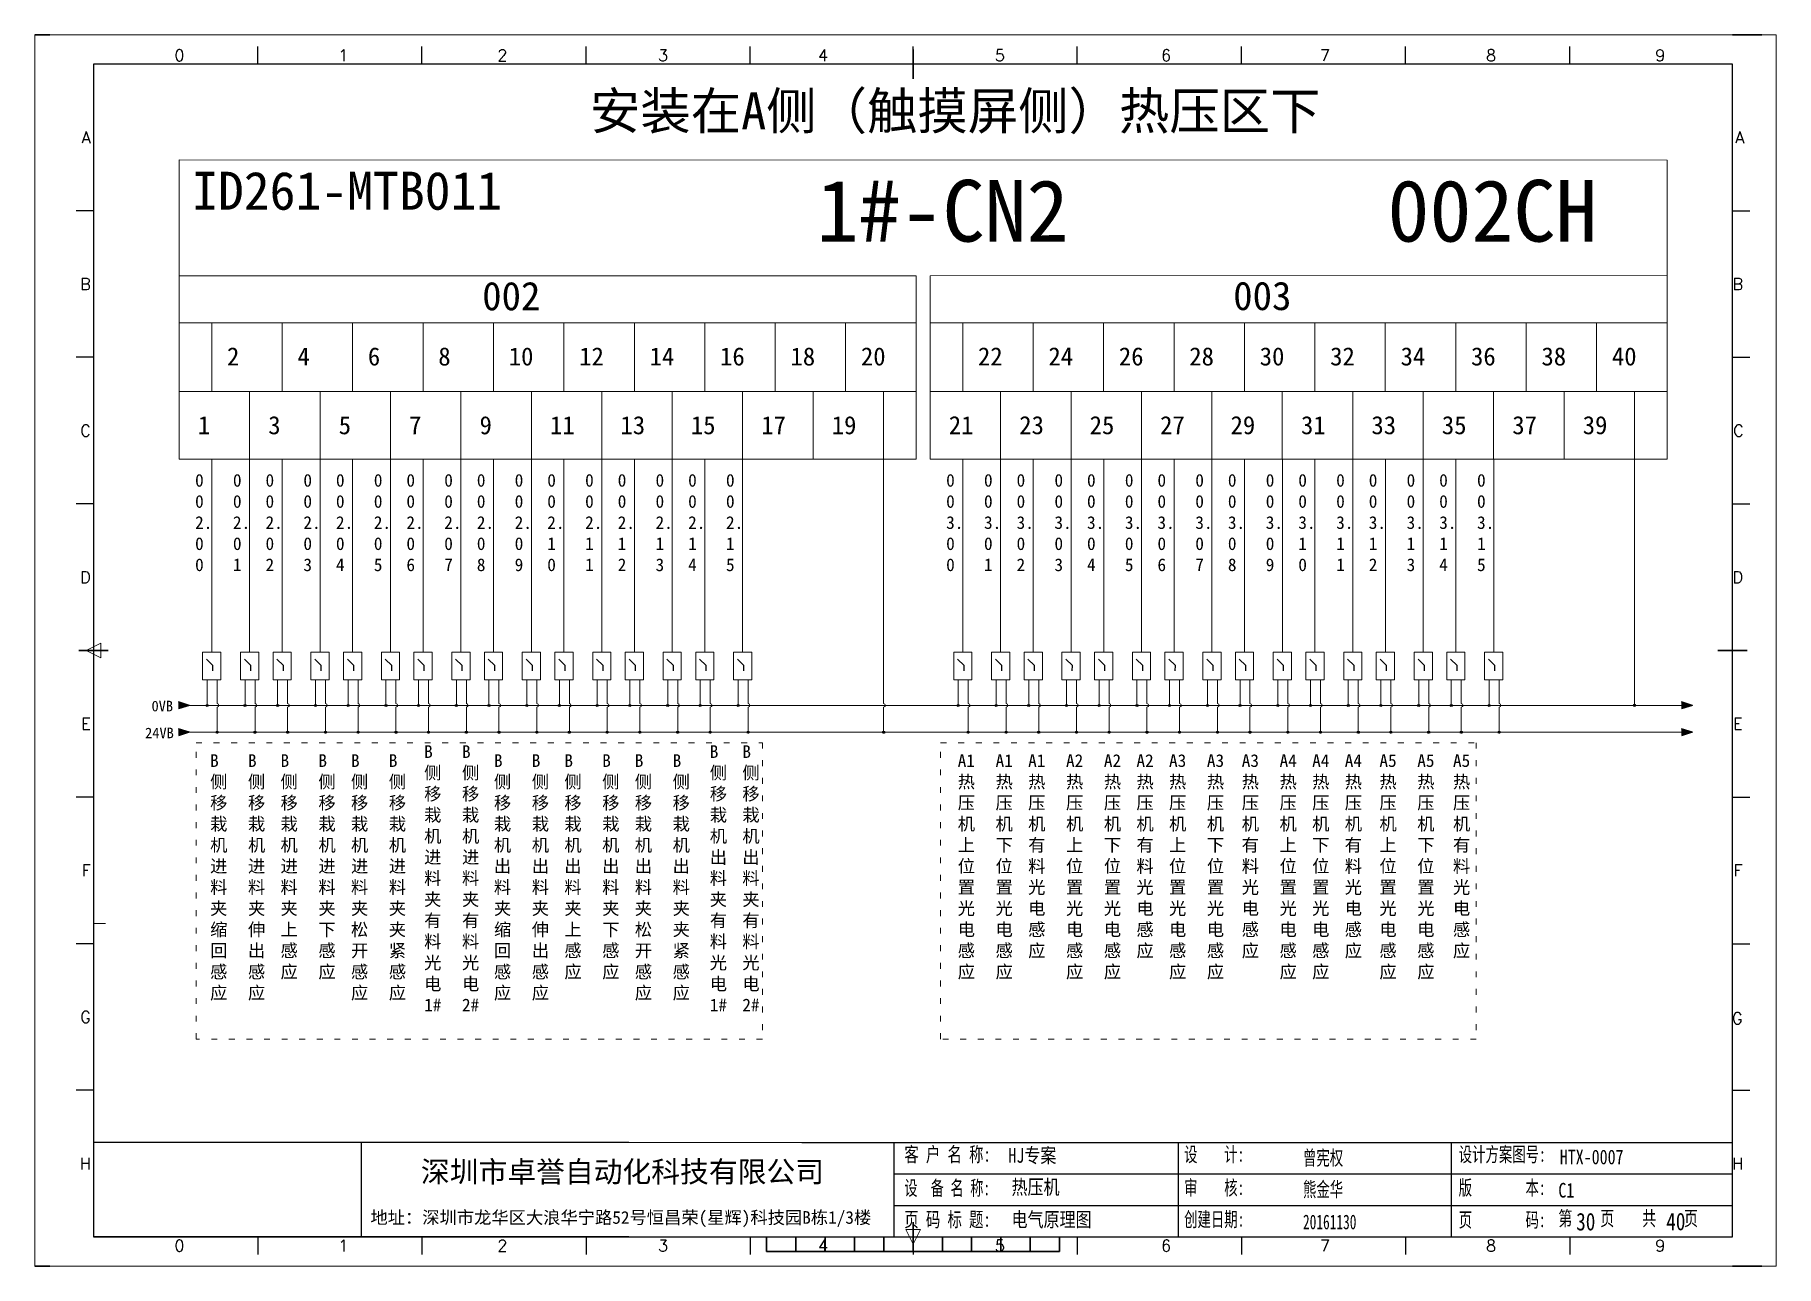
# Model space of a CAD drawing. Extents: x 35123 to 43919, y -4314 to -326.
# Drawn here: x 35934.4 to 36231.4, y -3963.9 to -3753.9 of the extents above; entities that cross this region are included whole.
import ezdxf
from ezdxf.enums import TextEntityAlignment as Align

# ---------------------------------------------------------------- set-up
doc = ezdxf.new("R2010")
doc.units = 0
doc.header["$MEASUREMENT"] = 0
doc.linetypes.add('2', pattern=[15, 1, -2, 1, -2, 1, -2, 1, -2, 1, -2])
doc.linetypes.add('ACAD_ISO02W100', pattern=[15, 12, -3])
for name, color, linetype in [('AE_BOR', 1, 'Continuous'), ('SYMS', 7, 'Continuous'), ('细实线层', 7, 'Continuous')]:
    doc.layers.add(name, color=color, linetype=linetype)
doc.styles.add('Standard0.67', font='', dxfattribs={"width": 0.67})
doc.styles.add('Standard_0.8', font='SimSun.ttf', dxfattribs={"width": 0.8})
doc.styles.add('WD', font='romans.shx', dxfattribs={"bigfont": 'gbcbig.shx'})
doc.styles.add('宋', font='SimSun.ttf', dxfattribs={"width": 0.7})
doc.styles.get('Standard0.67').set_extended_font_data('FangSong_GB2312')

msp = doc.modelspace()

# ---------------------------------------------------------------- texts
at = {"lineweight": 0, "attachment_point": 1}
for s, insert, char_height, width in [('{\\fSimSun|b0|i0|c134|p2;安装在A侧（触摸屏侧）热压区下}', (36029.065, -3763.694), 6.3, 169.66201), ('{\\fSimSun|b0|i0|c134|p2;ID261-MTB011}', (35961.198, -3777.216), 6.48, 79.50995), ('{\\fSimSun|b0|i0|c134|p2;1#-CN2  }', (36067.707, -3778.605), 10.53, 52.20126), ('{\\fSimSun|b0|i0|c134|p2;002CH  }', (36165.074, -3778.605), 10.53, 52.20126), ('{\\fSimSun|b0|i0|c134|p2;002}', (36010.683, -3795.982), 4.86, 21.99547), ('{\\fSimSun|b0|i0|c134|p2;003}', (36138.773, -3795.952), 4.86, 21.99547), ('{\\fSimSun|b0|i0|c134|p2;2}', (35967.152, -3807.168), 3.09582, 6.79376), ('{\\fSimSun|b0|i0|c134|p2;4}', (35979.165, -3807.168), 3.09582, 6.79376), ('{\\fSimSun|b0|i0|c134|p2;6}', (35991.178, -3807.168), 3.09582, 6.79376), ('{\\fSimSun|b0|i0|c134|p2;8}', (36003.191, -3807.168), 3.09582, 6.79376), ('{\\fSimSun|b0|i0|c134|p2;10}', (36015.205, -3807.168), 3.09582, 6.79376), ('{\\fSimSun|b0|i0|c134|p2;12}', (36027.218, -3807.168), 3.09582, 6.79376), ('{\\fSimSun|b0|i0|c134|p2;14}', (36039.231, -3807.168), 3.09582, 6.79376), ('{\\fSimSun|b0|i0|c134|p2;16}', (36051.244, -3807.168), 3.09582, 6.79376), ('{\\fSimSun|b0|i0|c134|p2;18}', (36063.257, -3807.168), 3.09582, 6.79376), ('{\\fSimSun|b0|i0|c134|p2;20}', (36075.271, -3807.168), 3.09582, 6.79376), ('{\\fSimSun|b0|i0|c134|p2;22}', (36095.235, -3807.162), 3.09582, 6.79376), ('{\\fSimSun|b0|i0|c134|p2;24}', (36107.249, -3807.162), 3.09582, 6.79376), ('{\\fSimSun|b0|i0|c134|p2;26}', (36119.262, -3807.162), 3.09582, 6.79376), ('{\\fSimSun|b0|i0|c134|p2;28}', (36131.275, -3807.162), 3.09582, 6.79376), ('{\\fSimSun|b0|i0|c134|p2;30}', (36143.288, -3807.162), 3.09582, 6.79376), ('{\\fSimSun|b0|i0|c134|p2;32}', (36155.301, -3807.162), 3.09582, 6.79376), ('{\\fSimSun|b0|i0|c134|p2;34}', (36167.315, -3807.162), 3.09582, 6.79376), ('{\\fSimSun|b0|i0|c134|p2;36}', (36179.328, -3807.162), 3.09582, 6.79376), ('{\\fSimSun|b0|i0|c134|p2;38}', (36191.341, -3807.162), 3.09582, 6.79376), ('{\\fSimSun|b0|i0|c134|p2;40}', (36203.354, -3807.162), 3.09582, 6.79376), ('{\\fSimSun|b0|i0|c134|p2;1}', (35962.176, -3818.893), 3.09582, 6.79376), ('{\\fSimSun|b0|i0|c134|p2;3}', (35974.189, -3818.893), 3.09582, 6.79376), ('{\\fSimSun|b0|i0|c134|p2;5}', (35986.202, -3818.893), 3.09582, 6.79376), ('{\\fSimSun|b0|i0|c134|p2;7}', (35998.216, -3818.893), 3.09582, 6.79376), ('{\\fSimSun|b0|i0|c134|p2;9}', (36010.229, -3818.893), 3.09582, 6.79376), ('{\\fSimSun|b0|i0|c134|p2;11}', (36022.242, -3818.893), 3.09582, 6.79376), ('{\\fSimSun|b0|i0|c134|p2;13}', (36034.255, -3818.893), 3.09582, 6.79376), ('{\\fSimSun|b0|i0|c134|p2;15}', (36046.268, -3818.893), 3.09582, 6.79376), ('{\\fSimSun|b0|i0|c134|p2;17}', (36058.282, -3818.893), 3.09582, 6.79376), ('{\\fSimSun|b0|i0|c134|p2;19}', (36070.295, -3818.893), 3.09582, 6.79376), ('{\\fSimSun|b0|i0|c134|p2;21}', (36090.26, -3818.887), 3.09582, 6.79376), ('{\\fSimSun|b0|i0|c134|p2;23}', (36102.273, -3818.887), 3.09582, 6.79376), ('{\\fSimSun|b0|i0|c134|p2;25}', (36114.286, -3818.887), 3.09582, 6.79376), ('{\\fSimSun|b0|i0|c134|p2;27}', (36126.299, -3818.887), 3.09582, 6.79376), ('{\\fSimSun|b0|i0|c134|p2;29}', (36138.313, -3818.887), 3.09582, 6.79376), ('{\\fSimSun|b0|i0|c134|p2;31}', (36150.326, -3818.887), 3.09582, 6.79376), ('{\\fSimSun|b0|i0|c134|p2;33}', (36162.339, -3818.887), 3.09582, 6.79376), ('{\\fSimSun|b0|i0|c134|p2;35}', (36174.352, -3818.887), 3.09582, 6.79376), ('{\\fSimSun|b0|i0|c134|p2;37}', (36186.365, -3818.887), 3.09582, 6.79376), ('{\\fSimSun|b0|i0|c134|p2;39}', (36198.379, -3818.887), 3.09582, 6.79376), ('{\\f@SimHei|b0|i0|c134|p49;0\\P0\\P2.\\P0\\P0}', (35961.711, -3828.767), 2.16, 3.85255), ('{\\f@SimHei|b0|i0|c134|p49;0\\P0\\P2.\\P0\\P1}', (35968.167, -3828.767), 2.16, 3.85255), ('{\\f@SimHei|b0|i0|c134|p49;0\\P0\\P2.\\P0\\P2}', (35973.724, -3828.767), 2.16, 3.85255), ('{\\f@SimHei|b0|i0|c134|p49;0\\P0\\P2.\\P0\\P3}', (35980.18, -3828.767), 2.16, 3.85255), ('{\\f@SimHei|b0|i0|c134|p49;0\\P0\\P2.\\P0\\P4}', (35985.737, -3828.767), 2.16, 3.85255), ('{\\f@SimHei|b0|i0|c134|p49;0\\P0\\P2.\\P0\\P5}', (35992.194, -3828.767), 2.16, 3.85255), ('{\\f@SimHei|b0|i0|c134|p49;0\\P0\\P2.\\P0\\P6}', (35997.75, -3828.767), 2.16, 3.85255), ('{\\f@SimHei|b0|i0|c134|p49;0\\P0\\P2.\\P0\\P7}', (36004.207, -3828.767), 2.16, 3.85255), ('{\\f@SimHei|b0|i0|c134|p49;0\\P0\\P2.\\P0\\P8}', (36009.763, -3828.767), 2.16, 3.85255), ('{\\f@SimHei|b0|i0|c134|p49;0\\P0\\P2.\\P0\\P9}', (36016.22, -3828.767), 2.16, 3.85255), ('{\\f@SimHei|b0|i0|c134|p49;0\\P0\\P2.\\P1\\P0}', (36021.777, -3828.767), 2.16, 3.85255), ('{\\f@SimHei|b0|i0|c134|p49;0\\P0\\P2.\\P1\\P1}', (36028.233, -3828.767), 2.16, 3.85255), ('{\\f@SimHei|b0|i0|c134|p49;0\\P0\\P2.\\P1\\P2}', (36033.79, -3828.767), 2.16, 3.85255), ('{\\f@SimHei|b0|i0|c134|p49;0\\P0\\P2.\\P1\\P3}', (36040.246, -3828.767), 2.16, 3.85255), ('{\\f@SimHei|b0|i0|c134|p49;0\\P0\\P2.\\P1\\P4}', (36045.803, -3828.767), 2.16, 3.85255), ('{\\f@SimHei|b0|i0|c134|p49;0\\P0\\P2.\\P1\\P5}', (36052.26, -3828.767), 2.16, 3.85255), ('{\\f@SimHei|b0|i0|c134|p49;0\\P0\\P3.\\P0\\P0}', (36089.808, -3828.767), 2.16, 3.85255), ('{\\f@SimHei|b0|i0|c134|p49;0\\P0\\P3.\\P0\\P1}', (36096.265, -3828.767), 2.16, 3.85255), ('{\\f@SimHei|b0|i0|c134|p49;0\\P0\\P3.\\P0\\P2}', (36101.822, -3828.767), 2.16, 3.85255), ('{\\f@SimHei|b0|i0|c134|p49;0\\P0\\P3.\\P0\\P3}', (36108.278, -3828.767), 2.16, 3.85255), ('{\\f@SimHei|b0|i0|c134|p49;0\\P0\\P3.\\P0\\P4}', (36113.835, -3828.767), 2.16, 3.85255), ('{\\f@SimHei|b0|i0|c134|p49;0\\P0\\P3.\\P0\\P5}', (36120.291, -3828.767), 2.16, 3.85255), ('{\\f@SimHei|b0|i0|c134|p49;0\\P0\\P3.\\P0\\P6}', (36125.848, -3828.767), 2.16, 3.85255), ('{\\f@SimHei|b0|i0|c134|p49;0\\P0\\P3.\\P0\\P7}', (36132.305, -3828.767), 2.16, 3.85255), ('{\\f@SimHei|b0|i0|c134|p49;0\\P0\\P3.\\P0\\P8}', (36137.861, -3828.767), 2.16, 3.85255), ('{\\f@SimHei|b0|i0|c134|p49;0\\P0\\P3.\\P0\\P9}', (36144.318, -3828.767), 2.16, 3.85255), ('{\\f@SimHei|b0|i0|c134|p49;0\\P0\\P3.\\P1\\P0}', (36149.874, -3828.767), 2.16, 3.85255), ('{\\f@SimHei|b0|i0|c134|p49;0\\P0\\P3.\\P1\\P1}', (36156.331, -3828.767), 2.16, 3.85255), ('{\\f@SimHei|b0|i0|c134|p49;0\\P0\\P3.\\P1\\P2}', (36161.888, -3828.767), 2.16, 3.85255), ('{\\f@SimHei|b0|i0|c134|p49;0\\P0\\P3.\\P1\\P3}', (36168.344, -3828.767), 2.16, 3.85255), ('{\\f@SimHei|b0|i0|c134|p49;0\\P0\\P3.\\P1\\P4}', (36173.901, -3828.767), 2.16, 3.85255), ('{\\f@SimHei|b0|i0|c134|p49;0\\P0\\P3.\\P1\\P5}', (36180.357, -3828.767), 2.16, 3.85255), ('{\\fSimSun|b0|i0|c134|p2;B侧移栽机进料夹有料光电\\P1#}', (36000.776, -3875.032), 2.16, 3.85255), ('{\\fSimSun|b0|i0|c134|p2;B侧移栽机进料夹有料光电2#}', (36007.233, -3875.032), 2.16, 3.85255), ('{\\fSimSun|b0|i0|c134|p2;B侧移栽机出料夹有料光电\\P1#}', (36049.492, -3875.032), 2.16, 3.85255), ('{\\fSimSun|b0|i0|c134|p2;B侧移栽机出料夹有料光电2#}', (36055.048, -3875.032), 2.16, 3.85255), ('{\\fSimSun|b0|i0|c134|p2;B侧移栽机进料夹缩回感应}', (35964.27, -3876.564), 2.16, 3.85255), ('{\\fSimSun|b0|i0|c134|p2;B侧移栽机进料夹伸出感应}', (35970.727, -3876.564), 2.16, 3.85255), ('{\\fSimSun|b0|i0|c134|p2;B侧移栽机进料夹上感应}', (35976.284, -3876.564), 2.16, 3.85255), ('{\\fSimSun|b0|i0|c134|p2;B侧移栽机进料夹下感应}', (35982.74, -3876.564), 2.16, 3.85255), ('{\\fSimSun|b0|i0|c134|p2;B侧移栽机进料夹松开感应}', (35988.297, -3876.564), 2.16, 3.85255), ('{\\fSimSun|b0|i0|c134|p2;B侧移栽机进料夹夹紧感应}', (35994.753, -3876.564), 2.16, 3.85255), ('{\\fSimSun|b0|i0|c134|p2;B侧移栽机出料夹缩回感应}', (36012.678, -3876.564), 2.16, 3.85255), ('{\\fSimSun|b0|i0|c134|p2;B侧移栽机出料夹伸出感应}', (36019.134, -3876.564), 2.16, 3.85255), ('{\\fSimSun|b0|i0|c134|p2;B侧移栽机出料夹上感应}', (36024.691, -3876.564), 2.16, 3.85255), ('{\\fSimSun|b0|i0|c134|p2;B侧移栽机出料夹下感应}', (36031.148, -3876.564), 2.16, 3.85255), ('{\\fSimSun|b0|i0|c134|p2;B侧移栽机出料夹松开感应}', (36036.704, -3876.564), 2.16, 3.85255), ('{\\fSimSun|b0|i0|c134|p2;B侧移栽机出料夹夹紧感应}', (36043.161, -3876.564), 2.16, 3.85255), ('{\\fSimSun|b0|i0|c134|p2;A1热压机上位置光电感应}', (36091.781, -3876.564), 2.16, 3.85255), ('{\\fSimSun|b0|i0|c134|p2;A1热压机下位置光电感应}', (36098.238, -3876.564), 2.16, 3.85255), ('{\\fSimSun|b0|i0|c134|p2;A1热压机有料光电感应}', (36103.794, -3876.564), 2.16, 3.85255), ('{\\fSimSun|b0|i0|c134|p2;A2热压机上位置光电感应}', (36110.251, -3876.564), 2.16, 3.85255), ('{\\fSimSun|b0|i0|c134|p2;A2热压机下位置光电感应}', (36116.707, -3876.564), 2.16, 3.85255), ('{\\fSimSun|b0|i0|c134|p2;A2热压机有料光电感应}', (36122.264, -3876.564), 2.16, 3.85255), ('{\\fSimSun|b0|i0|c134|p2;A3热压机上位置光电感应}', (36127.821, -3876.564), 2.16, 3.85255), ('{\\fSimSun|b0|i0|c134|p2;A3热压机下位置光电感应}', (36134.277, -3876.564), 2.16, 3.85255), ('{\\fSimSun|b0|i0|c134|p2;A3热压机有料光电感应}', (36140.222, -3876.564), 2.16, 3.85255), ('{\\fSimSun|b0|i0|c134|p2;A4热压机上位置光电感应}', (36146.678, -3876.564), 2.16, 3.85255), ('{\\fSimSun|b0|i0|c134|p2;A4热压机下位置光电感应}', (36152.235, -3876.564), 2.16, 3.85255), ('{\\fSimSun|b0|i0|c134|p2;A4热压机有料光电感应}', (36157.791, -3876.564), 2.16, 3.85255), ('{\\fSimSun|b0|i0|c134|p2;A5热压机上位置光电感应}', (36163.704, -3876.564), 2.16, 3.85255), ('{\\fSimSun|b0|i0|c134|p2;A5热压机下位置光电感应}', (36170.16, -3876.564), 2.16, 3.85255), ('{\\fSimSun|b0|i0|c134|p2;A5热压机有料光电感应}', (36176.252, -3876.564), 2.16, 3.85255)]:
    msp.add_mtext(s, dxfattribs=dict(at, insert=insert, char_height=char_height, width=width))
for s, insert, char_height, width, attachment_point in [('{\\fSimSun|b0|i0|c134|p2;0\\fSimSun|b0|i0|c0|p2;V\\fSimSun|b0|i0|c134|p2;B}', (35954.28, -3867.444), 1.8, 4.14086, 1), ('{\\fSimSun|b0|i0|c134|p2;24\\fSimSun|b0|i0|c0|p2;V\\fSimSun|b0|i0|c134|p2;B}', (35953.183, -3872.028), 1.8, 4.14086, 1), ('{\\fSimSun|b0|i0|c134|p2;深圳市卓誉自动化科技有限公司}', (36000.229, -3949.958), 3.6, 80.67766, 7), ('{\\fSimSun|b0|i0|c134|p2;地址：深圳市龙华区大浪华宁路52号恒昌荣(星辉)科技园B栋1/3楼}', (35991.617, -3957.218), 2.16, 89.25675, 7)]:
    msp.add_mtext(s, dxfattribs=dict(insert=insert, char_height=char_height, width=width, attachment_point=attachment_point))
at = {"ltscale": 2, "attachment_point": 1}
for s, insert, char_height, width, style in [('{\\fSimSun|b0|i0|c134|p2;\\W0.72;客 户 名 称:}', (36082.677, -3943.553), 2.5, 16.24768, 'Standard0.67'), ('HJ专案', (36100.424, -3943.727), 2.5, 33.90777, 'Standard_0.8'), ('{\\fSimSun|b0|i0|c134|p2;设    计:}', (36130.391, -3943.553), 2.5, 12.03121, 'Standard0.67'), ('{\\fSimSun|b0|i0|c134|p2;曾宪权}', (36150.669, -3944.155), 2.5, 12.03121, 'Standard0.67'), ('{\\fSimSun|b0|i0|c134|p2;设计方案图号:}', (36177.224, -3943.553), 2.5, 15.1644, 'Standard0.67'), ('{\\f@SimSun|b0|i0|c134|p2;HTX-0007}', (36194.463, -3943.994), 2.5, 33.90777, 'Standard_0.8'), ('{\\fSimSun|b0|i0|c134|p2;\\W0.66;设  备 名 称:}', (36082.677, -3949.282), 2.5, 15.12342, 'Standard0.67'), ('{\\fSimSun|b0|i0|c134|p2;热压机}', (36100.964, -3949.115), 2.5, 33.90777, 'Standard_0.8'), ('{\\fSimSun|b0|i0|c134|p2;审    核:}', (36130.391, -3949.227), 2.5, 12.03121, 'Standard0.67'), ('{\\fSimSun|b0|i0|c134|p2;熊金华}', (36150.669, -3949.517), 2.5, 12.03121, 'Standard0.67'), ('{\\fSimSun|b0|i0|c134|p2;版        本:}', (36177.224, -3949.227), 2.5, 16.84978, 'Standard0.67'), ('C1', (36194.223, -3949.667), 2.5, 5.97175, 'Standard_0.8'), ('{\\fSimSun|b0|i0|c134|p2;\\W0.72;页 码 标 题:}', (36082.677, -3954.65), 2.5, 15.12342, 'Standard0.67'), ('{\\fSimSun|b0|i0|c134|p2;电气原理图}', (36100.964, -3954.663), 2.5, 33.90777, 'Standard_0.8'), ('{\\fSimSun|b0|i0|c134|p2;创建日期:}', (36130.391, -3954.634), 2.5, 12.03121, 'Standard0.67'), ('{\\fSimSun|b0|i0|c134|p2;20161130}', (36150.669, -3955.075), 2.5, 12.03121, 'Standard0.67'), ('{\\fSimSun|b0|i0|c134|p2;页        码:}', (36177.224, -3954.713), 2.5, 15.72579, 'Standard0.67'), ('第    页    共    页', (36194.221, -3954.468), 2.5, 33.90777, '宋'), ('30', (36197.267, -3954.773), 3, 3.76639, 'Standard_0.8'), ('40', (36212.627, -3954.748), 3, 3.76639, 'Standard_0.8')]:
    msp.add_mtext(s, dxfattribs=dict(at, insert=insert, char_height=char_height, width=width, style=style))

# ---------------------------------------------------------------- blocks, each defined once
blk = doc.blocks.new('gb_a2_a')
for p, q in [((584, 410), (25, 410)), ((25, 410), (25, 10)), ((584, 10), (584, 410)), ((25, 10), (584, 10))]:
    blk.add_line(p, q)
at = {"lineweight": 9, "ltscale": 0.1}
blk.add_line((25, 116.86), (29, 116.86), dxfattribs=at)
at = {"layer": 'AE_BOR', "lineweight": 30}
for p, q in [((10, 420), (4.93, 420)), ((594, 420), (584, 420)), ((4.93, 0), (10, 0)), ((594, 0), (584, 0))]:
    blk.add_line(p, q, dxfattribs=at)
at = {"layer": 'AE_BOR', "color": 1, "lineweight": 15}
for p, q in [((4.93, 420), (598.93, 420)), ((4.93, 0), (4.93, 420)), ((598.93, 420), (598.93, 0)), ((22.5, 210), (27.5, 212.5)), ((27.5, 207.5), (22.5, 210)), ((27.5, 212.5), (27.5, 207.5)), ((304.5, 7.5), (302, 12.5)), ((302, 12.5), (307, 12.5)), ((307, 12.5), (304.5, 7.5)), ((598.93, 0), (4.93, 0))]:
    blk.add_line(p, q, dxfattribs=at)
at = {"layer": 'AE_BOR'}
for p, q in [((81, 410), (81, 416)), ((137, 410), (137, 416)), ((193, 410), (193, 416)), ((249, 410), (249, 416)), ((304.5, 410), (304.5, 416)), ((360.5, 410), (360.5, 416)), ((416.5, 410), (416.5, 416)), ((472.5, 410), (472.5, 416)), ((528.5, 410), (528.5, 416)), ((25, 360), (19, 360)), ((584, 360), (590, 360)), ((25, 310), (19, 310)), ((584, 310), (590, 310)), ((25, 260), (19, 260)), ((584, 260), (590, 260)), ((25, 160), (19, 160)), ((584, 160), (590, 160)), ((25, 110), (19, 110)), ((584, 110), (590, 110)), ((25, 60), (19, 60)), ((584, 60), (590, 60)), ((81, 10), (81, 4)), ((137, 10), (137, 4)), ((193, 10), (193, 4)), ((249, 10), (249, 4)), ((304.5, 10), (304.5, 4)), ((360.5, 10), (360.5, 4)), ((416.5, 10), (416.5, 4)), ((472.5, 10), (472.5, 4)), ((528.5, 10), (528.5, 4))]:
    blk.add_line(p, q, dxfattribs=at)
at = {"layer": 'AE_BOR', "color": 2, "lineweight": 30}
for p, q in [((304.5, 405), (304.5, 415)), ((20, 210), (30, 210)), ((579, 210), (589, 210)), ((304.5, 10), (304.5, 15)), ((304.5, 15), (304.5, 5)), ((254.5, 5), (254.5, 10)), ((264.5, 5), (264.5, 10)), ((274.5, 5), (274.5, 10)), ((284.5, 5), (284.5, 10)), ((294.5, 5), (294.5, 10)), ((304.5, 10), (304.5, 5)), ((314.5, 5), (314.5, 10)), ((324.5, 5), (324.5, 10)), ((334.5, 5), (334.5, 10)), ((344.5, 5), (344.5, 10)), ((354.5, 5), (354.5, 10)), ((254.5, 5), (354.5, 5))]:
    blk.add_line(p, q, dxfattribs=at)
at = {"layer": 'AE_BOR', "style": 'WD'}
for s, p in [('0', (54.27, 411)), ('1', (110.12, 411)), ('2', (164.42, 411)), ('3', (219.22, 411)), ('4', (273.82, 411)), ('5', (334.12, 411)), ('6', (390.81, 411)), ('7', (445.01, 411)), ('8', (501.67, 411)), ('9', (559.4, 411)), ('0', (54.27, 5)), ('1', (110.12, 5)), ('2', (164.42, 5)), ('3', (219.22, 5)), ('4', (273.82, 5)), ('5', (334.12, 5)), ('6', (390.81, 5)), ('7', (445.01, 5)), ('8', (501.67, 5)), ('9', (559.4, 5))]:
    blk.add_text(s, height=4, dxfattribs=at).set_placement(p, align=Align.CENTER)
for s, p in [('A', (24, 385)), ('A', (588.05, 385)), ('B', (24, 335)), ('B', (587.67, 335)), ('C', (24, 285)), ('C', (587.86, 285)), ('D', (24, 235)), ('D', (587.67, 235)), ('E', (24, 185)), ('E', (587.48, 185)), ('F', (24, 135)), ('F', (587.48, 135)), ('F', (587.48, 135)), ('G', (24, 85)), ('G', (587.48, 84.56)), ('H', (24, 35)), ('H', (587.67, 35))]:
    blk.add_text(s, height=4, dxfattribs=at).set_placement(p, align=Align.MIDDLE_RIGHT)
blk = doc.blocks.new('WDDOT')
blk.add_hatch(color=256).paths.add_polyline_path([(0.5, 0, 1), (-0.5, 0, 1)])
blk.add_circle((0, 0), 0.5)

# ---------------------------------------------------------------- hatches: boundary and pattern name
for points in [[(35960.733, -3868.226), (35958.87, -3868.823), (35958.87, -3867.629)], [(36217.077, -3868.226), (36215.214, -3868.823), (36215.214, -3867.629)], [(35960.733, -3872.809), (35958.87, -3873.406), (35958.87, -3872.213)], [(36217.077, -3872.809), (36215.214, -3873.406), (36215.214, -3872.213)]]:
    msp.add_hatch(color=256).paths.add_polyline_path(points)
h = msp.add_hatch(color=256)
edge = h.paths.add_edge_path()
edge.add_arc((35963.776, -3868.234), 0.177, 0, 360)
h = msp.add_hatch(color=256)
edge = h.paths.add_edge_path()
edge.add_arc((35970.233, -3868.234), 0.177, 0, 360)
h = msp.add_hatch(color=256)
edge = h.paths.add_edge_path()
edge.add_arc((35975.79, -3868.234), 0.177, 0, 360)
h = msp.add_hatch(color=256)
edge = h.paths.add_edge_path()
edge.add_arc((35982.246, -3868.234), 0.177, 0, 360)
h = msp.add_hatch(color=256)
edge = h.paths.add_edge_path()
edge.add_arc((35987.803, -3868.234), 0.177, 0, 360)
h = msp.add_hatch(color=256)
edge = h.paths.add_edge_path()
edge.add_arc((35994.259, -3868.234), 0.177, 0, 360)
h = msp.add_hatch(color=256)
edge = h.paths.add_edge_path()
edge.add_arc((35999.816, -3868.234), 0.177, 0, 360)
h = msp.add_hatch(color=256)
edge = h.paths.add_edge_path()
edge.add_arc((36006.273, -3868.234), 0.177, 0, 360)
h = msp.add_hatch(color=256)
edge = h.paths.add_edge_path()
edge.add_arc((36011.829, -3868.234), 0.177, 0, 360)
h = msp.add_hatch(color=256)
edge = h.paths.add_edge_path()
edge.add_arc((36018.286, -3868.234), 0.177, 0, 360)
h = msp.add_hatch(color=256)
edge = h.paths.add_edge_path()
edge.add_arc((36023.842, -3868.234), 0.177, 0, 360)
h = msp.add_hatch(color=256)
edge = h.paths.add_edge_path()
edge.add_arc((36030.299, -3868.234), 0.177, 0, 360)
h = msp.add_hatch(color=256)
edge = h.paths.add_edge_path()
edge.add_arc((36035.856, -3868.234), 0.177, 0, 360)
h = msp.add_hatch(color=256)
edge = h.paths.add_edge_path()
edge.add_arc((36042.312, -3868.234), 0.177, 0, 360)
h = msp.add_hatch(color=256)
edge = h.paths.add_edge_path()
edge.add_arc((36047.869, -3868.234), 0.177, 0, 360)
h = msp.add_hatch(color=256)
edge = h.paths.add_edge_path()
edge.add_arc((36054.325, -3868.234), 0.177, 0, 360)
h = msp.add_hatch(color=256)
edge = h.paths.add_edge_path()
edge.add_arc((36091.874, -3868.235), 0.177, 0, 360)
h = msp.add_hatch(color=256)
edge = h.paths.add_edge_path()
edge.add_arc((36098.331, -3868.235), 0.177, 0, 360)
h = msp.add_hatch(color=256)
edge = h.paths.add_edge_path()
edge.add_arc((36103.887, -3868.235), 0.177, 0, 360)
h = msp.add_hatch(color=256)
edge = h.paths.add_edge_path()
edge.add_arc((36110.344, -3868.235), 0.177, 0, 360)
h = msp.add_hatch(color=256)
edge = h.paths.add_edge_path()
edge.add_arc((36115.901, -3868.235), 0.177, 0, 360)
h = msp.add_hatch(color=256)
edge = h.paths.add_edge_path()
edge.add_arc((36122.357, -3868.235), 0.177, 0, 360)
h = msp.add_hatch(color=256)
edge = h.paths.add_edge_path()
edge.add_arc((36127.914, -3868.235), 0.177, 0, 360)
h = msp.add_hatch(color=256)
edge = h.paths.add_edge_path()
edge.add_arc((36134.37, -3868.235), 0.177, 0, 360)
h = msp.add_hatch(color=256)
edge = h.paths.add_edge_path()
edge.add_arc((36139.927, -3868.235), 0.177, 0, 360)
h = msp.add_hatch(color=256)
edge = h.paths.add_edge_path()
edge.add_arc((36146.384, -3868.235), 0.177, 0, 360)
h = msp.add_hatch(color=256)
edge = h.paths.add_edge_path()
edge.add_arc((36151.94, -3868.235), 0.177, 0, 360)
h = msp.add_hatch(color=256)
edge = h.paths.add_edge_path()
edge.add_arc((36158.397, -3868.235), 0.177, 0, 360)
h = msp.add_hatch(color=256)
edge = h.paths.add_edge_path()
edge.add_arc((36163.953, -3868.235), 0.177, 0, 360)
h = msp.add_hatch(color=256)
edge = h.paths.add_edge_path()
edge.add_arc((36170.41, -3868.235), 0.177, 0, 360)
h = msp.add_hatch(color=256)
edge = h.paths.add_edge_path()
edge.add_arc((36175.967, -3868.235), 0.177, 0, 360)
h = msp.add_hatch(color=256)
edge = h.paths.add_edge_path()
edge.add_arc((36182.423, -3868.235), 0.177, 0, 360)
h = msp.add_hatch(color=256)
edge = h.paths.add_edge_path()
edge.add_arc((36207.21, -3868.226), 0.177, 0, 360)
h = msp.add_hatch(color=256)
edge = h.paths.add_edge_path()
edge.add_arc((35965.482, -3872.818), 0.177, 0, 360)
h = msp.add_hatch(color=256)
edge = h.paths.add_edge_path()
edge.add_arc((35971.938, -3872.818), 0.177, 0, 360)
h = msp.add_hatch(color=256)
edge = h.paths.add_edge_path()
edge.add_arc((35977.495, -3872.818), 0.177, 0, 360)
h = msp.add_hatch(color=256)
edge = h.paths.add_edge_path()
edge.add_arc((35983.951, -3872.818), 0.177, 0, 360)
h = msp.add_hatch(color=256)
edge = h.paths.add_edge_path()
edge.add_arc((35989.508, -3872.818), 0.177, 0, 360)
h = msp.add_hatch(color=256)
edge = h.paths.add_edge_path()
edge.add_arc((35995.965, -3872.818), 0.177, 0, 360)
h = msp.add_hatch(color=256)
edge = h.paths.add_edge_path()
edge.add_arc((36001.521, -3872.818), 0.177, 0, 360)
h = msp.add_hatch(color=256)
edge = h.paths.add_edge_path()
edge.add_arc((36007.978, -3872.818), 0.177, 0, 360)
h = msp.add_hatch(color=256)
edge = h.paths.add_edge_path()
edge.add_arc((36013.534, -3872.817), 0.177, 0, 360)
h = msp.add_hatch(color=256)
edge = h.paths.add_edge_path()
edge.add_arc((36019.991, -3872.817), 0.177, 0, 360)
h = msp.add_hatch(color=256)
edge = h.paths.add_edge_path()
edge.add_arc((36025.548, -3872.817), 0.177, 0, 360)
h = msp.add_hatch(color=256)
edge = h.paths.add_edge_path()
edge.add_arc((36032.004, -3872.817), 0.177, 0, 360)
h = msp.add_hatch(color=256)
edge = h.paths.add_edge_path()
edge.add_arc((36037.561, -3872.817), 0.177, 0, 360)
h = msp.add_hatch(color=256)
edge = h.paths.add_edge_path()
edge.add_arc((36044.017, -3872.817), 0.177, 0, 360)
h = msp.add_hatch(color=256)
edge = h.paths.add_edge_path()
edge.add_arc((36049.574, -3872.817), 0.177, 0, 360)
h = msp.add_hatch(color=256)
edge = h.paths.add_edge_path()
edge.add_arc((36056.031, -3872.817), 0.177, 0, 360)
h = msp.add_hatch(color=256)
edge = h.paths.add_edge_path()
edge.add_arc((36079.14, -3872.818), 0.177, 0, 360)
h = msp.add_hatch(color=256)
edge = h.paths.add_edge_path()
edge.add_arc((36093.579, -3872.818), 0.177, 0, 360)
h = msp.add_hatch(color=256)
edge = h.paths.add_edge_path()
edge.add_arc((36100.036, -3872.818), 0.177, 0, 360)
h = msp.add_hatch(color=256)
edge = h.paths.add_edge_path()
edge.add_arc((36105.593, -3872.818), 0.177, 0, 360)
h = msp.add_hatch(color=256)
edge = h.paths.add_edge_path()
edge.add_arc((36112.049, -3872.818), 0.177, 0, 360)
h = msp.add_hatch(color=256)
edge = h.paths.add_edge_path()
edge.add_arc((36117.606, -3872.818), 0.177, 0, 360)
h = msp.add_hatch(color=256)
edge = h.paths.add_edge_path()
edge.add_arc((36124.062, -3872.818), 0.177, 0, 360)
h = msp.add_hatch(color=256)
edge = h.paths.add_edge_path()
edge.add_arc((36129.619, -3872.818), 0.177, 0, 360)
h = msp.add_hatch(color=256)
edge = h.paths.add_edge_path()
edge.add_arc((36136.076, -3872.818), 0.177, 0, 360)
h = msp.add_hatch(color=256)
edge = h.paths.add_edge_path()
edge.add_arc((36141.632, -3872.818), 0.177, 0, 360)
h = msp.add_hatch(color=256)
edge = h.paths.add_edge_path()
edge.add_arc((36148.089, -3872.818), 0.177, 0, 360)
h = msp.add_hatch(color=256)
edge = h.paths.add_edge_path()
edge.add_arc((36153.645, -3872.818), 0.177, 0, 360)
h = msp.add_hatch(color=256)
edge = h.paths.add_edge_path()
edge.add_arc((36160.102, -3872.818), 0.177, 0, 360)
h = msp.add_hatch(color=256)
edge = h.paths.add_edge_path()
edge.add_arc((36165.659, -3872.818), 0.177, 0, 360)
h = msp.add_hatch(color=256)
edge = h.paths.add_edge_path()
edge.add_arc((36172.115, -3872.818), 0.177, 0, 360)
h = msp.add_hatch(color=256)
edge = h.paths.add_edge_path()
edge.add_arc((36177.672, -3872.818), 0.177, 0, 360)
h = msp.add_hatch(color=256)
edge = h.paths.add_edge_path()
edge.add_arc((36184.128, -3872.818), 0.177, 0, 360)

# ---------------------------------------------------------------- linework, layer by layer
at = {"lineweight": 0}
for p, q in [((36212.757, -3775.222), (35958.984, -3775.204)), ((35958.994, -3826.245), (35958.984, -3775.204)), ((36212.769, -3826.263), (36212.757, -3775.222)), ((36084.683, -3803.005), (35958.982, -3803.005)), ((35964.551, -3814.686), (35964.551, -3803.005)), ((35976.564, -3814.686), (35976.564, -3803.005)), ((35988.577, -3814.686), (35988.577, -3803.005)), ((36000.59, -3814.686), (36000.59, -3803.005)), ((36012.603, -3814.686), (36012.603, -3803.005)), ((36024.617, -3814.686), (36024.617, -3803.005)), ((36036.63, -3814.686), (36036.63, -3803.005)), ((36048.643, -3814.686), (36048.643, -3803.005)), ((36060.656, -3814.686), (36060.656, -3803.005)), ((36072.669, -3814.686), (36072.669, -3803.005)), ((36084.683, -3814.686), (36084.683, -3803.005)), ((36087.092, -3802.987), (36212.764, -3802.985)), ((36092.634, -3814.679), (36092.634, -3802.999)), ((36104.648, -3814.679), (36104.648, -3802.999)), ((36116.661, -3814.679), (36116.661, -3802.999)), ((36128.674, -3814.679), (36128.674, -3802.999)), ((36140.687, -3814.679), (36140.687, -3802.999)), ((36152.7, -3814.679), (36152.7, -3802.999)), ((36164.714, -3814.679), (36164.714, -3802.999)), ((36176.727, -3814.679), (36176.727, -3802.999)), ((36188.74, -3814.679), (36188.74, -3802.999)), ((36200.753, -3814.679), (36200.753, -3802.999)), ((35958.994, -3814.686), (36084.683, -3814.686)), ((35958.994, -3814.686), (35964.551, -3814.686)), ((35971.007, -3826.245), (35971.007, -3814.686)), ((35983.02, -3826.245), (35983.02, -3814.686)), ((35995.034, -3826.245), (35995.034, -3814.686)), ((36007.047, -3826.245), (36007.047, -3814.686)), ((36019.06, -3826.245), (36019.06, -3814.686)), ((36031.073, -3826.245), (36031.073, -3814.686)), ((36043.086, -3826.245), (36043.086, -3814.686)), ((36055.1, -3826.245), (36055.1, -3814.686)), ((36067.113, -3826.245), (36067.113, -3814.686)), ((36079.126, -3826.245), (36079.126, -3814.686)), ((36087.078, -3814.679), (36212.766, -3814.679)), ((36087.078, -3814.679), (36092.634, -3814.679)), ((36099.091, -3826.238), (36099.091, -3814.679)), ((36111.104, -3826.238), (36111.104, -3814.679)), ((36123.117, -3826.238), (36123.117, -3814.679)), ((36135.131, -3826.238), (36135.131, -3814.679)), ((36147.144, -3826.238), (36147.144, -3814.679)), ((36159.157, -3826.238), (36159.157, -3814.679)), ((36171.17, -3826.238), (36171.17, -3814.679)), ((36183.183, -3826.238), (36183.183, -3814.679)), ((36195.197, -3826.238), (36195.197, -3814.679)), ((36207.21, -3826.238), (36207.21, -3814.679)), ((35958.994, -3826.245), (36084.682, -3826.245)), ((35964.551, -3826.245), (35964.551, -3859.16)), ((35971.007, -3826.245), (35971.007, -3859.16)), ((35976.564, -3826.245), (35976.564, -3859.16)), ((35983.02, -3826.245), (35983.02, -3859.16)), ((35988.577, -3826.245), (35988.577, -3859.16)), ((35995.034, -3826.245), (35995.034, -3859.16)), ((36000.59, -3826.245), (36000.59, -3859.16)), ((36007.047, -3826.245), (36007.047, -3859.16)), ((36012.603, -3826.245), (36012.603, -3859.16)), ((36019.06, -3826.245), (36019.06, -3859.16)), ((36024.617, -3826.245), (36024.617, -3859.16)), ((36031.073, -3826.245), (36031.073, -3859.16)), ((36036.63, -3826.245), (36036.63, -3859.16)), ((36043.086, -3826.245), (36043.086, -3859.16)), ((36048.643, -3826.245), (36048.643, -3859.16)), ((36055.1, -3826.245), (36055.1, -3859.16)), ((36079.14, -3826.245), (36079.14, -3867.924)), ((36087.092, -3826.245), (36212.769, -3826.263)), ((36092.648, -3826.245), (36092.648, -3859.16)), ((36099.105, -3826.245), (36099.105, -3859.16)), ((36104.662, -3826.245), (36104.662, -3859.16)), ((36111.118, -3826.245), (36111.118, -3859.16)), ((36116.675, -3826.245), (36116.675, -3859.16)), ((36123.131, -3826.245), (36123.131, -3859.16)), ((36128.688, -3826.245), (36128.688, -3859.16)), ((36135.145, -3826.245), (36135.145, -3859.16)), ((36140.701, -3826.245), (36140.701, -3859.16)), ((36147.158, -3826.245), (36147.158, -3859.16)), ((36152.714, -3826.245), (36152.714, -3859.16)), ((36159.171, -3826.245), (36159.171, -3859.16)), ((36164.728, -3826.245), (36164.728, -3859.16)), ((36171.184, -3826.245), (36171.184, -3859.16)), ((36176.741, -3826.245), (36176.741, -3859.16)), ((36183.197, -3826.245), (36183.197, -3859.16)), ((36207.21, -3826.245), (36207.21, -3868.226)), ((35963.776, -3863.891), (35963.776, -3868.234)), ((35965.482, -3863.891), (35965.482, -3867.924)), ((35970.233, -3863.891), (35970.233, -3868.234)), ((35971.938, -3863.891), (35971.938, -3867.924)), ((35975.79, -3863.891), (35975.79, -3868.234)), ((35977.495, -3863.891), (35977.495, -3867.924)), ((35982.246, -3863.891), (35982.246, -3868.234)), ((35983.951, -3863.891), (35983.951, -3867.924)), ((35987.803, -3863.891), (35987.803, -3868.234)), ((35989.508, -3863.891), (35989.508, -3867.924)), ((35994.259, -3863.891), (35994.259, -3868.234)), ((35995.965, -3863.891), (35995.965, -3867.924)), ((35999.816, -3863.891), (35999.816, -3868.234)), ((36001.521, -3863.891), (36001.521, -3867.924)), ((36006.273, -3863.891), (36006.273, -3868.234)), ((36007.978, -3863.891), (36007.978, -3867.924)), ((36011.829, -3863.89), (36011.829, -3868.234)), ((36013.534, -3863.89), (36013.534, -3867.924)), ((36018.286, -3863.89), (36018.286, -3868.234)), ((36019.991, -3863.89), (36019.991, -3867.924)), ((36023.842, -3863.89), (36023.842, -3868.234)), ((36025.548, -3863.89), (36025.548, -3867.924)), ((36030.299, -3863.89), (36030.299, -3868.234)), ((36032.004, -3863.89), (36032.004, -3867.924)), ((36035.856, -3863.89), (36035.856, -3868.234)), ((36037.561, -3863.89), (36037.561, -3867.924)), ((36042.312, -3863.89), (36042.312, -3868.234)), ((36044.017, -3863.89), (36044.017, -3867.924)), ((36047.869, -3863.89), (36047.869, -3868.234)), ((36049.574, -3863.89), (36049.574, -3867.924)), ((36054.325, -3863.89), (36054.325, -3868.234)), ((36056.031, -3863.89), (36056.031, -3867.924)), ((36091.874, -3863.891), (36091.874, -3868.235)), ((36093.579, -3863.891), (36093.579, -3867.924)), ((36098.331, -3863.891), (36098.331, -3868.235)), ((36100.036, -3863.891), (36100.036, -3867.924)), ((36103.887, -3863.891), (36103.887, -3868.235)), ((36105.593, -3863.891), (36105.593, -3867.924)), ((36110.344, -3863.891), (36110.344, -3868.235)), ((36112.049, -3863.891), (36112.049, -3867.924)), ((36115.901, -3863.891), (36115.901, -3868.235)), ((36117.606, -3863.891), (36117.606, -3867.924)), ((36122.357, -3863.891), (36122.357, -3868.235)), ((36124.062, -3863.891), (36124.062, -3867.924)), ((36127.914, -3863.891), (36127.914, -3868.235)), ((36129.619, -3863.891), (36129.619, -3867.924)), ((36134.37, -3863.891), (36134.37, -3868.235)), ((36136.076, -3863.891), (36136.076, -3867.924)), ((36139.927, -3863.891), (36139.927, -3868.235)), ((36141.632, -3863.891), (36141.632, -3867.924)), ((36146.384, -3863.891), (36146.384, -3868.235)), ((36148.089, -3863.891), (36148.089, -3867.924)), ((36151.94, -3863.891), (36151.94, -3868.235)), ((36153.645, -3863.891), (36153.645, -3867.924)), ((36158.397, -3863.891), (36158.397, -3868.235)), ((36160.102, -3863.891), (36160.102, -3867.924)), ((36163.953, -3863.891), (36163.953, -3868.235)), ((36165.659, -3863.891), (36165.659, -3867.924)), ((36170.41, -3863.891), (36170.41, -3868.235)), ((36172.115, -3863.891), (36172.115, -3867.924)), ((36175.967, -3863.891), (36175.967, -3868.235)), ((36177.672, -3863.891), (36177.672, -3867.924)), ((36182.423, -3863.891), (36182.423, -3868.235)), ((36184.128, -3863.891), (36184.128, -3867.924)), ((35960.733, -3868.226), (36217.077, -3868.226)), ((35965.482, -3868.529), (35965.482, -3872.809)), ((35971.938, -3868.529), (35971.938, -3872.809)), ((35977.495, -3868.529), (35977.495, -3872.809)), ((35983.951, -3868.529), (35983.951, -3872.809)), ((35989.508, -3868.529), (35989.508, -3872.809)), ((35995.965, -3868.529), (35995.965, -3872.809)), ((36001.521, -3868.529), (36001.521, -3872.809)), ((36007.978, -3868.529), (36007.978, -3872.809)), ((36013.534, -3868.529), (36013.534, -3872.809)), ((36019.991, -3868.529), (36019.991, -3872.809)), ((36025.548, -3868.529), (36025.548, -3872.809)), ((36032.004, -3868.529), (36032.004, -3872.809)), ((36037.561, -3868.529), (36037.561, -3872.809)), ((36044.017, -3868.529), (36044.017, -3872.809)), ((36049.574, -3868.529), (36049.574, -3872.809)), ((36056.031, -3868.529), (36056.031, -3872.809)), ((36079.14, -3868.529), (36079.14, -3872.809)), ((36093.579, -3868.529), (36093.579, -3872.81)), ((36100.036, -3868.529), (36100.036, -3872.81)), ((36105.593, -3868.529), (36105.593, -3872.81)), ((36112.049, -3868.529), (36112.049, -3872.81)), ((36117.606, -3868.529), (36117.606, -3872.81)), ((36124.062, -3868.529), (36124.062, -3872.81)), ((36129.619, -3868.529), (36129.619, -3872.81)), ((36136.076, -3868.529), (36136.076, -3872.81)), ((36141.632, -3868.529), (36141.632, -3872.81)), ((36148.089, -3868.529), (36148.089, -3872.81)), ((36153.645, -3868.529), (36153.645, -3872.81)), ((36160.102, -3868.529), (36160.102, -3872.81)), ((36165.659, -3868.529), (36165.659, -3872.81)), ((36172.115, -3868.529), (36172.115, -3872.81)), ((36177.672, -3868.529), (36177.672, -3872.81)), ((36184.128, -3868.529), (36184.128, -3872.81)), ((35960.733, -3872.809), (36217.077, -3872.809))]:
    msp.add_line(p, q, dxfattribs=at)
at = {"linetype": 'ACAD_ISO02W100'}
for p, q in [((35964.762, -3861.43), (35963.656, -3860.357)), ((35971.219, -3861.43), (35970.113, -3860.357)), ((35976.775, -3861.43), (35975.669, -3860.357)), ((35983.232, -3861.43), (35982.126, -3860.357)), ((35988.789, -3861.43), (35987.683, -3860.357)), ((35995.245, -3861.43), (35994.139, -3860.357)), ((36000.802, -3861.43), (35999.696, -3860.357)), ((36007.258, -3861.43), (36006.152, -3860.357)), ((36012.815, -3861.429), (36011.709, -3860.357)), ((36019.272, -3861.429), (36018.166, -3860.357)), ((36024.828, -3861.429), (36023.722, -3860.357)), ((36031.285, -3861.429), (36030.179, -3860.357)), ((36036.841, -3861.429), (36035.735, -3860.357)), ((36043.298, -3861.429), (36042.192, -3860.357)), ((36048.855, -3861.429), (36047.749, -3860.357)), ((36055.311, -3861.429), (36054.205, -3860.357)), ((36092.86, -3861.43), (36091.754, -3860.358)), ((36099.317, -3861.43), (36098.21, -3860.358)), ((36104.873, -3861.43), (36103.767, -3860.358)), ((36111.33, -3861.43), (36110.224, -3860.358)), ((36116.886, -3861.43), (36115.78, -3860.358)), ((36123.343, -3861.43), (36122.237, -3860.358)), ((36128.9, -3861.43), (36127.793, -3860.358)), ((36135.356, -3861.43), (36134.25, -3860.358)), ((36140.913, -3861.43), (36139.807, -3860.358)), ((36147.369, -3861.43), (36146.263, -3860.358)), ((36152.926, -3861.43), (36151.82, -3860.358)), ((36159.383, -3861.43), (36158.276, -3860.358)), ((36164.939, -3861.43), (36163.833, -3860.358)), ((36171.396, -3861.43), (36170.29, -3860.358)), ((36176.952, -3861.43), (36175.846, -3860.358)), ((36183.409, -3861.43), (36182.303, -3860.358)), ((35964.76, -3862.336), (35964.762, -3861.43)), ((35971.216, -3862.336), (35971.219, -3861.43)), ((35976.773, -3862.336), (35976.775, -3861.43)), ((35983.23, -3862.336), (35983.232, -3861.43)), ((35988.786, -3862.336), (35988.789, -3861.43)), ((35995.243, -3862.336), (35995.245, -3861.43)), ((36000.799, -3862.336), (36000.802, -3861.43)), ((36007.256, -3862.336), (36007.258, -3861.43)), ((36012.813, -3862.336), (36012.815, -3861.429)), ((36019.269, -3862.336), (36019.272, -3861.429)), ((36024.826, -3862.336), (36024.828, -3861.429)), ((36031.282, -3862.336), (36031.285, -3861.429)), ((36036.839, -3862.336), (36036.841, -3861.429)), ((36043.296, -3862.336), (36043.298, -3861.429)), ((36048.852, -3862.336), (36048.855, -3861.429)), ((36055.309, -3862.336), (36055.311, -3861.429)), ((36092.858, -3862.337), (36092.86, -3861.43)), ((36099.314, -3862.337), (36099.317, -3861.43)), ((36104.871, -3862.337), (36104.873, -3861.43)), ((36111.327, -3862.337), (36111.33, -3861.43)), ((36116.884, -3862.337), (36116.886, -3861.43)), ((36123.341, -3862.337), (36123.343, -3861.43)), ((36128.897, -3862.337), (36128.9, -3861.43)), ((36135.354, -3862.337), (36135.356, -3861.43)), ((36140.91, -3862.337), (36140.913, -3861.43)), ((36147.367, -3862.337), (36147.369, -3861.43)), ((36152.924, -3862.337), (36152.926, -3861.43)), ((36159.38, -3862.337), (36159.383, -3861.43)), ((36164.937, -3862.337), (36164.939, -3861.43)), ((36171.393, -3862.337), (36171.396, -3861.43)), ((36176.95, -3862.337), (36176.952, -3861.43)), ((36183.407, -3862.337), (36183.409, -3861.43))]:
    msp.add_line(p, q, dxfattribs=at)
for p, q in [((35960.733, -3868.226), (35958.87, -3867.629)), ((35960.733, -3868.226), (35958.87, -3868.823)), ((36217.077, -3868.226), (36215.214, -3867.629)), ((36217.077, -3868.226), (36215.214, -3868.823)), ((35960.733, -3872.809), (35958.87, -3872.213)), ((35960.733, -3872.809), (35958.87, -3873.406)), ((36217.077, -3872.809), (36215.214, -3872.213)), ((36217.077, -3872.809), (36215.214, -3873.406)), ((35990.061, -3942.785), (35990.061, -3958.87)), ((36080.874, -3948.146), (36125.125, -3948.146)), ((36125.125, -3948.146), (36193.911, -3948.146)), ((36193.911, -3948.146), (36223.908, -3948.146)), ((36080.874, -3953.508), (36125.125, -3953.508)), ((36125.125, -3953.508), (36193.911, -3953.508)), ((36193.911, -3953.508), (36223.908, -3953.508)), ((36065.175, -3958.87), (36125.125, -3958.87)), ((36125.125, -3958.87), (36193.911, -3958.87))]:
    msp.add_line(p, q)
at = {"linetype": '2', "lineweight": 0}
for p, q in [((35961.872, -3874.593), (36058.481, -3874.593)), ((35961.872, -3925.151), (35961.872, -3874.593)), ((36058.481, -3874.593), (36058.481, -3925.151)), ((36088.871, -3874.593), (36180.217, -3874.593)), ((36088.871, -3925.151), (36088.871, -3874.593)), ((36180.217, -3874.593), (36180.217, -3925.151)), ((36058.481, -3925.151), (35961.872, -3925.151)), ((36180.217, -3925.151), (36088.871, -3925.151))]:
    msp.add_line(p, q, dxfattribs=at)
at = {"ltscale": 2}
for p, q in [((36035.713, -3942.785), (35944.408, -3942.785)), ((36065.175, -3942.785), (36223.908, -3942.785)), ((36080.874, -3942.785), (36080.874, -3958.87)), ((36129.439, -3958.87), (36129.439, -3942.785)), ((36176.02, -3958.87), (36176.02, -3942.785)), ((36035.713, -3958.87), (35944.408, -3958.87)), ((36193.911, -3958.87), (36223.908, -3958.87))]:
    msp.add_line(p, q, dxfattribs=at)
at = {"lineweight": 9, "ltscale": 0.1}
for p, q in [((36035.713, -3942.785), (36065.175, -3942.785)), ((36035.713, -3958.87), (36065.175, -3958.87)), ((36063.818, -3958.87), (36063.818, -3958.87)), ((36063.818, -3958.87), (36063.818, -3958.87))]:
    msp.add_line(p, q, dxfattribs=at)
at = {"lineweight": 0}
for points in [[(35962.997, -3859.16), (35966.104, -3859.16), (35966.104, -3863.891), (35962.997, -3863.891)], [(35969.454, -3859.16), (35972.561, -3859.16), (35972.561, -3863.891), (35969.454, -3863.891)], [(35975.01, -3859.16), (35978.118, -3859.16), (35978.118, -3863.891), (35975.01, -3863.891)], [(35981.467, -3859.16), (35984.574, -3859.16), (35984.574, -3863.891), (35981.467, -3863.891)], [(35987.023, -3859.16), (35990.131, -3859.16), (35990.131, -3863.891), (35987.023, -3863.891)], [(35993.48, -3859.16), (35996.587, -3859.16), (35996.587, -3863.891), (35993.48, -3863.891)], [(35999.037, -3859.16), (36002.144, -3859.16), (36002.144, -3863.891), (35999.037, -3863.891)], [(36005.493, -3859.16), (36008.601, -3859.16), (36008.601, -3863.891), (36005.493, -3863.891)], [(36011.05, -3859.16), (36014.157, -3859.16), (36014.157, -3863.89), (36011.05, -3863.89)], [(36017.506, -3859.16), (36020.614, -3859.16), (36020.614, -3863.89), (36017.506, -3863.89)], [(36023.063, -3859.16), (36026.17, -3859.16), (36026.17, -3863.89), (36023.063, -3863.89)], [(36029.52, -3859.16), (36032.627, -3859.16), (36032.627, -3863.89), (36029.52, -3863.89)], [(36035.076, -3859.16), (36038.184, -3859.16), (36038.184, -3863.89), (36035.076, -3863.89)], [(36041.533, -3859.16), (36044.64, -3859.16), (36044.64, -3863.89), (36041.533, -3863.89)], [(36047.089, -3859.16), (36050.197, -3859.16), (36050.197, -3863.89), (36047.089, -3863.89)], [(36053.546, -3859.16), (36056.653, -3859.16), (36056.653, -3863.89), (36053.546, -3863.89)], [(36091.095, -3859.16), (36094.202, -3859.16), (36094.202, -3863.891), (36091.095, -3863.891)], [(36097.551, -3859.16), (36100.659, -3859.16), (36100.659, -3863.891), (36097.551, -3863.891)], [(36103.108, -3859.16), (36106.215, -3859.16), (36106.215, -3863.891), (36103.108, -3863.891)], [(36109.565, -3859.16), (36112.672, -3859.16), (36112.672, -3863.891), (36109.565, -3863.891)], [(36115.121, -3859.16), (36118.229, -3859.16), (36118.229, -3863.891), (36115.121, -3863.891)], [(36121.578, -3859.16), (36124.685, -3859.16), (36124.685, -3863.891), (36121.578, -3863.891)], [(36127.134, -3859.16), (36130.242, -3859.16), (36130.242, -3863.891), (36127.134, -3863.891)], [(36133.591, -3859.16), (36136.698, -3859.16), (36136.698, -3863.891), (36133.591, -3863.891)], [(36139.148, -3859.16), (36142.255, -3859.16), (36142.255, -3863.891), (36139.148, -3863.891)], [(36145.604, -3859.16), (36148.712, -3859.16), (36148.712, -3863.891), (36145.604, -3863.891)], [(36151.161, -3859.16), (36154.268, -3859.16), (36154.268, -3863.891), (36151.161, -3863.891)], [(36157.617, -3859.16), (36160.725, -3859.16), (36160.725, -3863.891), (36157.617, -3863.891)], [(36163.174, -3859.16), (36166.281, -3859.16), (36166.281, -3863.891), (36163.174, -3863.891)], [(36169.631, -3859.16), (36172.738, -3859.16), (36172.738, -3863.891), (36169.631, -3863.891)], [(36175.187, -3859.16), (36178.295, -3859.16), (36178.295, -3863.891), (36175.187, -3863.891)], [(36181.644, -3859.16), (36184.751, -3859.16), (36184.751, -3863.891), (36181.644, -3863.891)]]:
    msp.add_lwpolyline(points, close=True, dxfattribs=at)
for centre in [(35963.776, -3868.234), (35970.233, -3868.234), (35975.79, -3868.234), (35982.246, -3868.234), (35987.803, -3868.234), (35994.259, -3868.234), (35999.816, -3868.234), (36006.273, -3868.234), (36011.829, -3868.234), (36018.286, -3868.234), (36023.842, -3868.234), (36030.299, -3868.234), (36035.856, -3868.234), (36042.312, -3868.234), (36047.869, -3868.234), (36054.325, -3868.234), (36091.874, -3868.235), (36098.331, -3868.235), (36103.887, -3868.235), (36110.344, -3868.235), (36115.901, -3868.235), (36122.357, -3868.235), (36127.914, -3868.235), (36134.37, -3868.235), (36139.927, -3868.235), (36146.384, -3868.235), (36151.94, -3868.235), (36158.397, -3868.235), (36163.953, -3868.235), (36170.41, -3868.235), (36175.967, -3868.235), (36182.423, -3868.235), (36207.21, -3868.226), (35965.482, -3872.818), (35971.938, -3872.818), (35977.495, -3872.818), (35983.951, -3872.818), (35989.508, -3872.818), (35995.965, -3872.818), (36001.521, -3872.818), (36007.978, -3872.818), (36013.534, -3872.817), (36019.991, -3872.817), (36025.548, -3872.817), (36032.004, -3872.817), (36037.561, -3872.817), (36044.017, -3872.817), (36049.574, -3872.817), (36056.031, -3872.817), (36079.14, -3872.818), (36093.579, -3872.818), (36100.036, -3872.818), (36105.593, -3872.818), (36112.049, -3872.818), (36117.606, -3872.818), (36124.062, -3872.818), (36129.619, -3872.818), (36136.076, -3872.818), (36141.632, -3872.818), (36148.089, -3872.818), (36153.645, -3872.818), (36160.102, -3872.818), (36165.659, -3872.818), (36172.115, -3872.818), (36177.672, -3872.818), (36184.128, -3872.818)]:
    msp.add_circle(centre, 0.177)
for centre in [(35965.482, -3868.226), (35971.938, -3868.226), (35977.495, -3868.226), (35983.951, -3868.226), (35989.508, -3868.226), (35995.965, -3868.226), (36001.521, -3868.226), (36007.978, -3868.226), (36013.534, -3868.226), (36019.991, -3868.226), (36025.548, -3868.226), (36032.004, -3868.226), (36037.561, -3868.226), (36044.017, -3868.226), (36049.574, -3868.226), (36056.031, -3868.226), (36079.14, -3868.226), (36093.579, -3868.227), (36100.036, -3868.227), (36105.593, -3868.227), (36112.049, -3868.227), (36117.606, -3868.227), (36124.062, -3868.227), (36129.619, -3868.227), (36136.076, -3868.227), (36141.632, -3868.227), (36148.089, -3868.227), (36153.645, -3868.227), (36160.102, -3868.227), (36165.659, -3868.227), (36172.115, -3868.227), (36177.672, -3868.227), (36184.128, -3868.227)]:
    msp.add_arc(centre, 0.302, 270, 90, dxfattribs=at)
at = {"layer": '细实线层', "lineweight": 0}
for p, q in [((36073.928, -3794.967), (35958.988, -3794.991)), ((36073.928, -3794.967), (36079.467, -3794.967)), ((36084.683, -3794.967), (36079.467, -3794.967)), ((36084.683, -3803.005), (36084.683, -3794.967)), ((36212.762, -3794.935), (36087.078, -3794.961)), ((36087.078, -3826.238), (36087.078, -3794.961)), ((36084.683, -3814.686), (36084.682, -3826.245))]:
    msp.add_line(p, q, dxfattribs=at)

# ---------------------------------------------------------------- block references
at = {"xscale": 0.5, "yscale": 0.5, "zscale": 0.5}
msp.add_blockref('gb_a2_a', (35931.908, -3963.87), dxfattribs=at)
at = {"layer": 'SYMS', "lineweight": -3, "xscale": 0.2249999999999091, "yscale": 0.2250000000000227, "zscale": 0.225}
for p in [(35963.776, -3868.234), (35963.776, -3868.234), (35970.233, -3868.234), (35970.233, -3868.234), (35975.79, -3868.234), (35975.79, -3868.234), (35982.246, -3868.234), (35982.246, -3868.234), (35987.803, -3868.234), (35987.803, -3868.234), (35994.259, -3868.234), (35994.259, -3868.234), (35999.816, -3868.234), (35999.816, -3868.234), (36006.273, -3868.234), (36006.273, -3868.234), (36011.829, -3868.234), (36011.829, -3868.234), (36018.286, -3868.234), (36018.286, -3868.234), (36023.842, -3868.234), (36023.842, -3868.234), (36030.299, -3868.234), (36030.299, -3868.234), (36035.856, -3868.234), (36035.856, -3868.234), (36042.312, -3868.234), (36042.312, -3868.234), (36047.869, -3868.234), (36047.869, -3868.234), (36054.325, -3868.234), (36054.325, -3868.234), (36091.874, -3868.235), (36091.874, -3868.235), (36098.331, -3868.235), (36098.331, -3868.235), (36103.887, -3868.235), (36103.887, -3868.235), (36110.344, -3868.235), (36110.344, -3868.235), (36115.901, -3868.235), (36115.901, -3868.235), (36122.357, -3868.235), (36122.357, -3868.235), (36127.914, -3868.235), (36127.914, -3868.235), (36134.37, -3868.235), (36134.37, -3868.235), (36139.927, -3868.235), (36139.927, -3868.235), (36146.384, -3868.235), (36146.384, -3868.235), (36151.94, -3868.235), (36151.94, -3868.235), (36158.397, -3868.235), (36158.397, -3868.235), (36163.953, -3868.235), (36163.953, -3868.235), (36170.41, -3868.235), (36170.41, -3868.235), (36175.967, -3868.235), (36175.967, -3868.235), (36182.423, -3868.235), (36182.423, -3868.235), (36207.21, -3868.226), (36207.21, -3868.226), (35965.482, -3872.818), (35965.482, -3872.818), (35971.938, -3872.818), (35971.938, -3872.818), (35977.495, -3872.818), (35977.495, -3872.818), (35983.951, -3872.818), (35983.951, -3872.818), (35989.508, -3872.818), (35989.508, -3872.818), (35995.965, -3872.818), (35995.965, -3872.818), (36001.521, -3872.818), (36001.521, -3872.818), (36007.978, -3872.818), (36007.978, -3872.818), (36013.534, -3872.817), (36013.534, -3872.817), (36019.991, -3872.817), (36019.991, -3872.817), (36025.548, -3872.817), (36025.548, -3872.817), (36032.004, -3872.817), (36032.004, -3872.817), (36037.561, -3872.817), (36037.561, -3872.817), (36044.017, -3872.817), (36044.017, -3872.817), (36049.574, -3872.817), (36049.574, -3872.817), (36056.031, -3872.817), (36056.031, -3872.817), (36079.14, -3872.818), (36079.14, -3872.818), (36093.579, -3872.818), (36093.579, -3872.818), (36100.036, -3872.818), (36100.036, -3872.818), (36105.593, -3872.818), (36105.593, -3872.818), (36112.049, -3872.818), (36112.049, -3872.818), (36117.606, -3872.818), (36117.606, -3872.818), (36124.062, -3872.818), (36124.062, -3872.818), (36129.619, -3872.818), (36129.619, -3872.818), (36136.076, -3872.818), (36136.076, -3872.818), (36141.632, -3872.818), (36141.632, -3872.818), (36148.089, -3872.818), (36148.089, -3872.818), (36153.645, -3872.818), (36153.645, -3872.818), (36160.102, -3872.818), (36160.102, -3872.818), (36165.659, -3872.818), (36165.659, -3872.818), (36172.115, -3872.818), (36172.115, -3872.818), (36177.672, -3872.818), (36177.672, -3872.818), (36184.128, -3872.818), (36184.128, -3872.818)]:
    msp.add_blockref('WDDOT', p, dxfattribs=at)

msp.set_redraw_order([(e.dxf.handle, doc.entitydb.next_handle()) for e in msp.query("TEXT MTEXT ATTDEF DIMENSION ARC_DIMENSION")])  # texts and dimensions are drawn at this point

doc.saveas('drawing.dxf')
